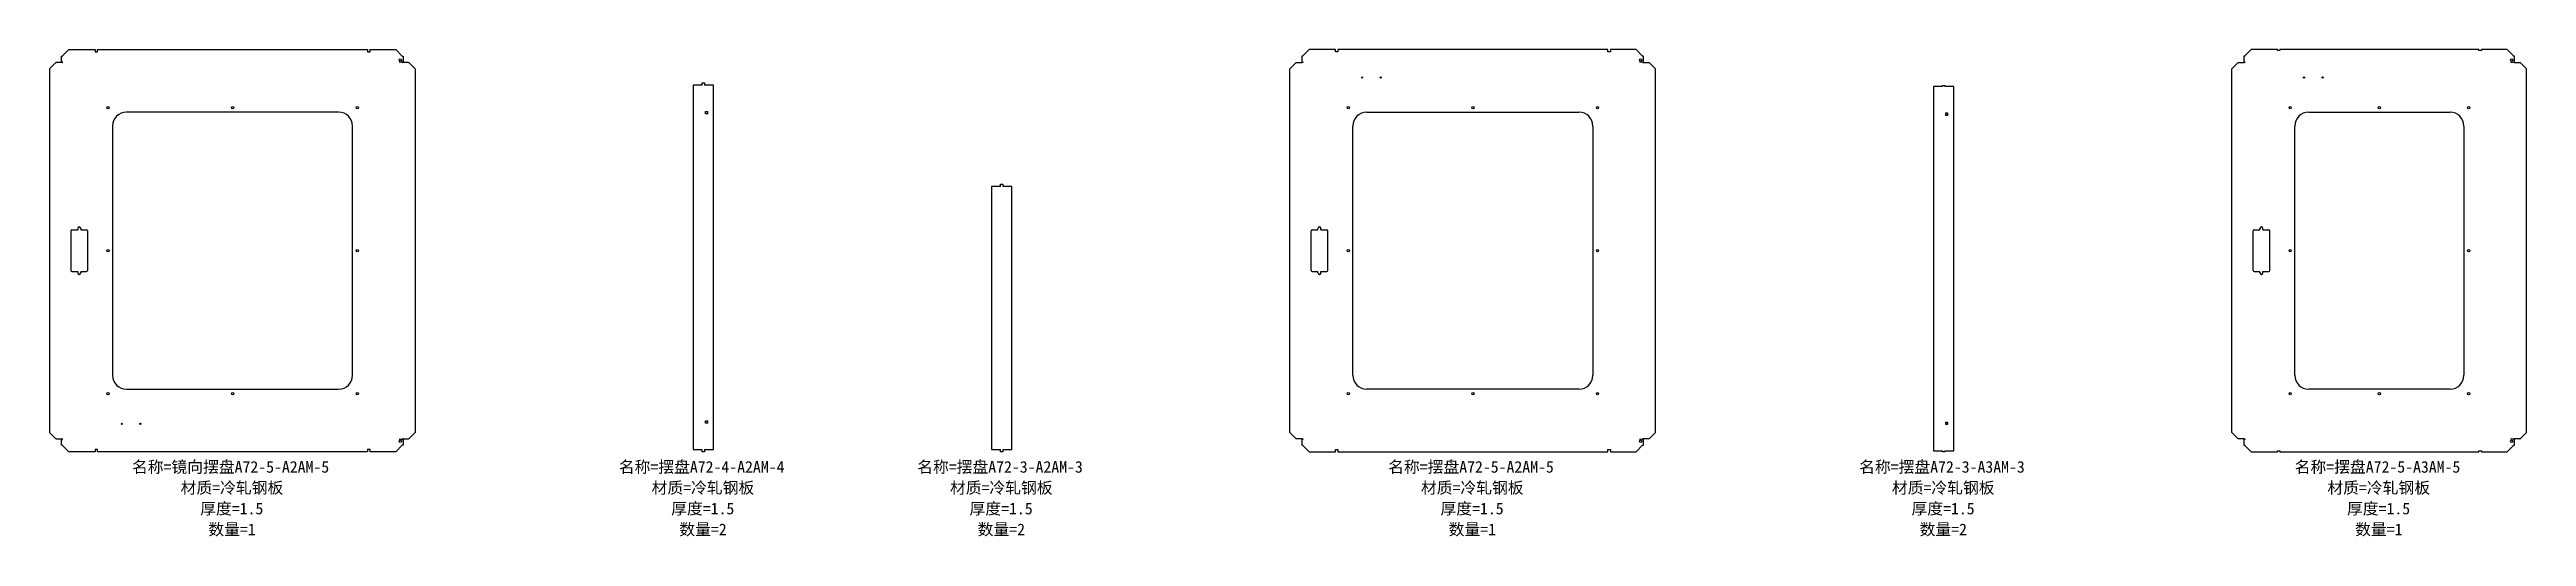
# Model space of a CAD drawing. Header units: millimetres. Extents: x -448 to 35876, y -20183 to -3164.
# Drawn here: x 17976 to 23322, y -20183 to -19131 of the extents above; entities that cross this region are included whole.
import ezdxf

# ---------------------------------------------------------------- set-up
doc = ezdxf.new("R2010")
doc.units = ezdxf.units.MM
doc.layers.add('防拉孔线', color=30, linetype='Continuous')
doc.layers.add('零件信息', color=131, linetype='Continuous')
doc.styles.add('SLDTEXTSTYLE1', font='', dxfattribs={"bigfont": 'bigfont'})
doc.styles.get('SLDTEXTSTYLE1').set_extended_font_data('宋体')

msp = doc.modelspace()

# ---------------------------------------------------------------- texts
at = {"layer": '零件信息', "char_height": 25, "attachment_point": 2, "style": 'SLDTEXTSTYLE1'}
for s, insert in [('名称=镜向摆盘A72-5-A2AM-5', (18366.8, -20020)), ('名称=摆盘A72-4-A2AM-4', (19383.5, -20020)), ('名称=摆盘A72-3-A2AM-3', (20027.5, -20020)), ('名称=摆盘A72-5-A2AM-5', (21044, -20020)), ('名称=摆盘A72-3-A3AM-3', (22060.5, -20020)), ('名称=摆盘A72-5-A3AM-5', (23000.6, -20020)), ('材质=冷轧钢板', (18369.8, -20065)), ('材质=冷轧钢板', (19386.3, -20065)), ('材质=冷轧钢板', (20030.3, -20065)), ('材质=冷轧钢板', (21046.8, -20065)), ('材质=冷轧钢板', (22063.3, -20065)), ('材质=冷轧钢板', (23003.3, -20065)), ('厚度=1.5', (18369.4, -20110)), ('数量=1', (18369.9, -20155)), ('厚度=1.5', (19385.9, -20110)), ('数量=2', (19386.4, -20155)), ('厚度=1.5', (20029.9, -20110)), ('数量=2', (20030.4, -20155)), ('厚度=1.5', (21046.4, -20110)), ('数量=1', (21046.9, -20155)), ('厚度=1.5', (22062.9, -20110)), ('数量=2', (22063.4, -20155)), ('厚度=1.5', (23002.9, -20110)), ('数量=1', (23003.4, -20155))]:
    msp.add_mtext(s, dxfattribs=dict(at, insert=insert))

# ---------------------------------------------------------------- linework, layer by layer
at = {"color": 7, "linetype": 'Continuous', "lineweight": 25}
for p, q in [((18004.4, -19144.4), (18017.8, -19131)), ((18017.8, -19131), (18074.4, -19131)), ((18074.4, -19131), (18074.4, -19136)), ((18074.4, -19136), (18079.8, -19136)), ((18079.8, -19136), (18079.8, -19131)), ((18079.8, -19131), (18662.4, -19131)), ((18662.4, -19131), (18662.4, -19136)), ((18662.4, -19136), (18667.8, -19136)), ((18667.8, -19136), (18667.8, -19131)), ((18667.8, -19131), (18723.4, -19131)), ((18723.4, -19131), (18736.8, -19144.4)), ((20694.8, -19131), (20681.4, -19144.4)), ((20751.4, -19131), (20694.8, -19131)), ((20751.4, -19136), (20751.4, -19131)), ((20756.8, -19136), (20751.4, -19136)), ((20756.8, -19131), (20756.8, -19136)), ((21339.4, -19131), (20756.8, -19131)), ((21339.4, -19136), (21339.4, -19131)), ((21344.8, -19136), (21339.4, -19136)), ((21344.8, -19131), (21344.8, -19136)), ((21400.4, -19131), (21344.8, -19131)), ((21413.8, -19144.4), (21400.4, -19131)), ((22727.8, -19131), (22714.4, -19144.4)), ((22784.4, -19131), (22727.8, -19131)), ((22784.4, -19133), (22784.4, -19131)), ((22789.8, -19133), (22784.4, -19133)), ((22789.8, -19131), (22789.8, -19133)), ((23219.4, -19131), (22789.8, -19131)), ((23219.4, -19133), (23219.4, -19131)), ((23224.8, -19133), (23219.4, -19133)), ((23224.8, -19131), (23224.8, -19133)), ((23280.4, -19131), (23224.8, -19131)), ((23293.8, -19144.4), (23280.4, -19131)), ((17989.5, -19159.3), (17976.1, -19172.7)), ((17976.1, -19172.7), (17976.1, -19958.3)), ((17989.5, -19159.3), (17990.2, -19159.2)), ((17990.2, -19158.8), (17990.2, -19159.2)), ((18003, -19158.8), (17990.2, -19158.8)), ((18002.1, -19157.9), (18002.1, -19145.1)), ((18002.1, -19145.1), (18004.3, -19145.1)), ((18004.3, -19157.9), (18002.1, -19157.9)), ((18003, -19159.2), (18003, -19158.8)), ((18003, -19159.2), (18004.3, -19159.2)), ((18004.3, -19145.1), (18004.4, -19144.4)), ((18004.3, -19159.2), (18004.3, -19157.9)), ((18736.8, -19144.4), (18736.9, -19145.1)), ((18736.9, -19145.1), (18739.1, -19145.1)), ((18739.1, -19157.9), (18736.9, -19157.9)), ((18736.9, -19157.9), (18736.9, -19159.2)), ((18736.9, -19159.2), (18738.2, -19159.2)), ((18738.2, -19158.8), (18738.2, -19159.2)), ((18751, -19158.8), (18738.2, -19158.8)), ((18739.1, -19145.1), (18739.1, -19157.9)), ((18751, -19159.2), (18751, -19158.8)), ((18751, -19159.2), (18751.7, -19159.3)), ((18751.7, -19159.3), (18765.1, -19172.7)), ((18765.1, -19172.7), (18765.1, -19958.3)), ((20653.1, -19172.7), (20666.5, -19159.3)), ((20653.1, -19958.3), (20653.1, -19172.7)), ((20666.5, -19159.3), (20667.2, -19159.2)), ((20667.2, -19159.2), (20667.2, -19158.8)), ((20667.2, -19158.8), (20680, -19158.8)), ((20679.1, -19145.1), (20679.1, -19157.9)), ((20681.3, -19145.1), (20679.1, -19145.1)), ((20679.1, -19157.9), (20681.3, -19157.9)), ((20680, -19158.8), (20680, -19159.2)), ((20681.3, -19159.2), (20680, -19159.2)), ((20681.3, -19145.1), (20681.4, -19144.4)), ((20681.3, -19157.9), (20681.3, -19159.2)), ((21413.8, -19144.4), (21413.9, -19145.1)), ((21416.1, -19145.1), (21413.9, -19145.1)), ((21413.9, -19157.9), (21416.1, -19157.9)), ((21413.9, -19159.2), (21413.9, -19157.9)), ((21415.2, -19159.2), (21413.9, -19159.2)), ((21415.2, -19159.2), (21415.2, -19158.8)), ((21415.2, -19158.8), (21428, -19158.8)), ((21416.1, -19157.9), (21416.1, -19145.1)), ((21428, -19158.8), (21428, -19159.2)), ((21428, -19159.2), (21428.7, -19159.3)), ((21442.1, -19172.7), (21428.7, -19159.3)), ((21442.1, -19958.3), (21442.1, -19172.7)), ((22686.1, -19172.7), (22699.5, -19159.3)), ((22686.1, -19958.3), (22686.1, -19172.7)), ((22700.2, -19159.2), (22699.5, -19159.3)), ((22700.2, -19159.2), (22700.2, -19158.8)), ((22700.2, -19158.8), (22713, -19158.8)), ((22712.1, -19145.1), (22712.1, -19157.9)), ((22714.3, -19145.1), (22712.1, -19145.1)), ((22712.1, -19157.9), (22714.3, -19157.9)), ((22713, -19158.8), (22713, -19159.2)), ((22714.3, -19159.2), (22713, -19159.2)), ((22714.4, -19144.4), (22714.3, -19145.1)), ((22714.3, -19157.9), (22714.3, -19159.2)), ((23293.9, -19145.1), (23293.8, -19144.4)), ((23296.1, -19145.1), (23293.9, -19145.1)), ((23293.9, -19157.9), (23296.1, -19157.9)), ((23293.9, -19159.2), (23293.9, -19157.9)), ((23295.2, -19159.2), (23293.9, -19159.2)), ((23295.2, -19159.2), (23295.2, -19158.8)), ((23295.2, -19158.8), (23308, -19158.8)), ((23296.1, -19157.9), (23296.1, -19145.1)), ((23308, -19158.8), (23308, -19159.2)), ((23308.7, -19159.3), (23308, -19159.2)), ((23322.1, -19172.7), (23308.7, -19159.3)), ((23322.1, -19958.3), (23322.1, -19172.7)), ((19365.1, -19208), (19365.1, -19995)), ((19384.6, -19208), (19365.1, -19208)), ((19384.6, -19208), (19384.6, -19203)), ((19384.6, -19203), (19389.6, -19203)), ((19389.6, -19203), (19389.6, -19208)), ((19409.1, -19208), (19389.6, -19208)), ((19409.1, -19995), (19409.1, -19208)), ((22061.6, -19211), (22042.1, -19211)), ((22042.1, -19211), (22042.1, -19998)), ((22061.6, -19211), (22061.6, -19209)), ((22061.6, -19209), (22066.6, -19209)), ((22066.6, -19209), (22066.6, -19211)), ((22086.1, -19211), (22066.6, -19211)), ((22086.1, -19998), (22086.1, -19211)), ((18112.1, -19296.5), (18112.1, -19834.5)), ((18600.1, -19266.5), (18142.1, -19266.5)), ((18630.1, -19834.5), (18630.1, -19296.5)), ((19392.1, -19264.8), (19396.6, -19264.8)), ((19392.1, -19270.2), (19392.1, -19264.8)), ((19396.6, -19270.2), (19392.1, -19270.2)), ((19396.6, -19270.2), (19396.6, -19264.8)), ((20789.1, -19834.5), (20789.1, -19296.5)), ((20819.1, -19266.5), (21277.1, -19266.5)), ((21307.1, -19296.5), (21307.1, -19834.5)), ((22069.1, -19267.8), (22072.6, -19267.8)), ((22069.1, -19273.2), (22069.1, -19267.8)), ((22072.6, -19273.2), (22069.1, -19273.2)), ((22072.6, -19267.8), (22072.6, -19273.2)), ((22822.1, -19834.5), (22822.1, -19296.5)), ((22852.1, -19266.5), (23157.1, -19266.5)), ((23187.1, -19296.5), (23187.1, -19834.5)), ((20009.1, -19427), (20009.1, -19995)), ((20028.6, -19427), (20009.1, -19427)), ((20028.6, -19427), (20028.6, -19422)), ((20028.6, -19422), (20033.6, -19422)), ((20033.6, -19422), (20033.6, -19427)), ((20053.1, -19427), (20033.6, -19427)), ((20053.1, -19995), (20053.1, -19427)), ((18022.1, -19522.5), (18022.1, -19608.5)), ((18024.1, -19520.5), (18036.8, -19520.5)), ((18036.8, -19517.5), (18036.8, -19520.5)), ((18043.3, -19517.5), (18043.3, -19520.5)), ((18043.3, -19520.5), (18056.1, -19520.5)), ((18058.1, -19522.5), (18058.1, -19608.5)), ((20699.1, -19608.5), (20699.1, -19522.5)), ((20701.1, -19520.5), (20713.8, -19520.5)), ((20713.8, -19520.5), (20713.8, -19517.5)), ((20720.3, -19520.5), (20720.3, -19517.5)), ((20720.3, -19520.5), (20733.1, -19520.5)), ((20735.1, -19608.5), (20735.1, -19522.5)), ((22732.1, -19608.5), (22732.1, -19522.5)), ((22734.1, -19520.5), (22746.8, -19520.5)), ((22746.8, -19520.5), (22746.8, -19517.5)), ((22753.3, -19520.5), (22753.3, -19517.5)), ((22753.3, -19520.5), (22766.1, -19520.5)), ((22768.1, -19608.5), (22768.1, -19522.5)), ((18024.1, -19610.5), (18036.8, -19610.5)), ((18036.8, -19610.5), (18036.8, -19613.5)), ((18043.3, -19610.5), (18043.3, -19613.5)), ((18043.3, -19610.5), (18056.1, -19610.5)), ((20701.1, -19610.5), (20713.8, -19610.5)), ((20713.8, -19613.5), (20713.8, -19610.5)), ((20720.3, -19613.5), (20720.3, -19610.5)), ((20720.3, -19610.5), (20733.1, -19610.5)), ((22734.1, -19610.5), (22746.8, -19610.5)), ((22746.8, -19613.5), (22746.8, -19610.5)), ((22753.3, -19613.5), (22753.3, -19610.5)), ((22753.3, -19610.5), (22766.1, -19610.5)), ((18142.1, -19864.5), (18600.1, -19864.5)), ((21277.1, -19864.5), (20819.1, -19864.5)), ((23157.1, -19864.5), (22852.1, -19864.5)), ((19392.1, -19932.8), (19396.6, -19932.8)), ((19392.1, -19938.2), (19392.1, -19932.8)), ((19396.6, -19938.2), (19392.1, -19938.2)), ((19396.6, -19938.2), (19396.6, -19932.8)), ((22069.1, -19935.8), (22072.6, -19935.8)), ((22069.1, -19941.2), (22069.1, -19935.8)), ((22072.6, -19935.8), (22072.6, -19941.2)), ((17976.1, -19958.3), (17989.5, -19971.7)), ((17990.2, -19971.8), (17989.5, -19971.7)), ((17990.2, -19971.8), (17990.2, -19972.2)), ((17990.2, -19972.2), (18003, -19972.2)), ((18002.1, -19985.9), (18002.1, -19973.1)), ((18002.1, -19973.1), (18004.3, -19973.1)), ((18004.3, -19985.9), (18002.1, -19985.9)), ((18004.3, -19971.8), (18003, -19971.8)), ((18003, -19972.2), (18003, -19971.8)), ((18004.3, -19973.1), (18004.3, -19971.8)), ((18004.4, -19986.6), (18004.3, -19985.9)), ((18017.8, -20000), (18004.4, -19986.6)), ((18736.8, -19986.6), (18723.4, -20000)), ((18736.9, -19985.9), (18736.8, -19986.6)), ((18738.2, -19971.8), (18736.9, -19971.8)), ((18736.9, -19971.8), (18736.9, -19973.1)), ((18736.9, -19973.1), (18739.1, -19973.1)), ((18739.1, -19985.9), (18736.9, -19985.9)), ((18738.2, -19971.8), (18738.2, -19972.2)), ((18738.2, -19972.2), (18751, -19972.2)), ((18739.1, -19973.1), (18739.1, -19985.9)), ((18751.7, -19971.7), (18751, -19971.8)), ((18751, -19972.2), (18751, -19971.8)), ((18765.1, -19958.3), (18751.7, -19971.7)), ((20666.5, -19971.7), (20653.1, -19958.3)), ((20667.2, -19971.8), (20666.5, -19971.7)), ((20667.2, -19972.2), (20667.2, -19971.8)), ((20680, -19972.2), (20667.2, -19972.2)), ((20679.1, -19973.1), (20679.1, -19985.9)), ((20681.3, -19973.1), (20679.1, -19973.1)), ((20679.1, -19985.9), (20681.3, -19985.9)), ((20680, -19971.8), (20681.3, -19971.8)), ((20680, -19971.8), (20680, -19972.2)), ((20681.3, -19971.8), (20681.3, -19973.1)), ((20681.4, -19986.6), (20681.3, -19985.9)), ((20681.4, -19986.6), (20694.8, -20000)), ((21400.4, -20000), (21413.8, -19986.6)), ((21413.9, -19985.9), (21413.8, -19986.6)), ((21413.9, -19971.8), (21415.2, -19971.8)), ((21413.9, -19973.1), (21413.9, -19971.8)), ((21416.1, -19973.1), (21413.9, -19973.1)), ((21413.9, -19985.9), (21416.1, -19985.9)), ((21415.2, -19972.2), (21415.2, -19971.8)), ((21428, -19972.2), (21415.2, -19972.2)), ((21416.1, -19985.9), (21416.1, -19973.1)), ((21428.7, -19971.7), (21428, -19971.8)), ((21428, -19971.8), (21428, -19972.2)), ((21428.7, -19971.7), (21442.1, -19958.3)), ((22072.6, -19941.2), (22069.1, -19941.2)), ((22699.5, -19971.7), (22686.1, -19958.3)), ((22699.5, -19971.7), (22700.2, -19971.8)), ((22700.2, -19972.2), (22700.2, -19971.8)), ((22713, -19972.2), (22700.2, -19972.2)), ((22712.1, -19973.1), (22712.1, -19985.9)), ((22714.3, -19973.1), (22712.1, -19973.1)), ((22712.1, -19985.9), (22714.3, -19985.9)), ((22713, -19971.8), (22714.3, -19971.8)), ((22713, -19971.8), (22713, -19972.2)), ((22714.3, -19971.8), (22714.3, -19973.1)), ((22714.3, -19985.9), (22714.4, -19986.6)), ((22714.4, -19986.6), (22727.8, -20000)), ((23280.4, -20000), (23293.8, -19986.6)), ((23293.8, -19986.6), (23293.9, -19985.9)), ((23293.9, -19971.8), (23295.2, -19971.8)), ((23293.9, -19973.1), (23293.9, -19971.8)), ((23296.1, -19973.1), (23293.9, -19973.1)), ((23293.9, -19985.9), (23296.1, -19985.9)), ((23295.2, -19972.2), (23295.2, -19971.8)), ((23308, -19972.2), (23295.2, -19972.2)), ((23296.1, -19985.9), (23296.1, -19973.1)), ((23308, -19971.8), (23308.7, -19971.7)), ((23308, -19971.8), (23308, -19972.2)), ((23308.7, -19971.7), (23322.1, -19958.3)), ((18074.4, -20000), (18017.8, -20000)), ((18079.8, -19995), (18074.4, -19995)), ((18074.4, -19995), (18074.4, -20000)), ((18079.8, -20000), (18079.8, -19995)), ((18662.4, -20000), (18079.8, -20000)), ((18667.8, -19995), (18662.4, -19995)), ((18662.4, -19995), (18662.4, -20000)), ((18667.8, -20000), (18667.8, -19995)), ((18723.4, -20000), (18667.8, -20000)), ((19365.1, -19995), (19384.6, -19995)), ((19384.6, -20000), (19384.6, -19995)), ((19389.6, -20000), (19384.6, -20000)), ((19389.6, -19995), (19389.6, -20000)), ((19389.6, -19995), (19409.1, -19995)), ((20009.1, -19995), (20028.6, -19995)), ((20028.6, -20000), (20028.6, -19995)), ((20033.6, -20000), (20028.6, -20000)), ((20033.6, -19995), (20053.1, -19995)), ((20033.6, -19995), (20033.6, -20000)), ((20694.8, -20000), (20751.4, -20000)), ((20751.4, -19995), (20756.8, -19995)), ((20751.4, -20000), (20751.4, -19995)), ((20756.8, -19995), (20756.8, -20000)), ((20756.8, -20000), (21339.4, -20000)), ((21339.4, -19995), (21344.8, -19995)), ((21339.4, -20000), (21339.4, -19995)), ((21344.8, -19995), (21344.8, -20000)), ((21344.8, -20000), (21400.4, -20000)), ((22042.1, -19998), (22061.6, -19998)), ((22061.6, -20000), (22061.6, -19998)), ((22066.6, -20000), (22061.6, -20000)), ((22066.6, -19998), (22066.6, -20000)), ((22066.6, -19998), (22086.1, -19998)), ((22727.8, -20000), (22784.4, -20000)), ((22784.4, -19998), (22789.8, -19998)), ((22784.4, -20000), (22784.4, -19998)), ((22789.8, -19998), (22789.8, -20000)), ((22789.8, -20000), (23219.4, -20000)), ((23219.4, -19998), (23224.8, -19998)), ((23219.4, -20000), (23219.4, -19998)), ((23224.8, -19998), (23224.8, -20000)), ((23224.8, -20000), (23280.4, -20000))]:
    msp.add_line(p, q, dxfattribs=at)
for centre, radius in [((18733.1, -19153.5), 2.6), ((20809.1, -19191.5), 1.25), ((20849.1, -19191.5), 1.25), ((21410.1, -19153.5), 2.6), ((22842.1, -19191.5), 1.25), ((22882.1, -19191.5), 1.25), ((23290.1, -19153.5), 2.6), ((18102.1, -19256.5), 2.5), ((18371.1, -19256.5), 2.5), ((18640.1, -19256.5), 2.5), ((20779.1, -19256.5), 2.5), ((21048.1, -19256.5), 2.5), ((21317.1, -19256.5), 2.5), ((22812.1, -19256.5), 2.5), ((23004.6, -19256.5), 2.5), ((23197.1, -19256.5), 2.5), ((18102.1, -19565.5), 2.5), ((18640.1, -19565.5), 2.5), ((20779.1, -19565.5), 2.5), ((21317.1, -19565.5), 2.5), ((22812.1, -19565.5), 2.5), ((23197.1, -19565.5), 2.5), ((18102.1, -19874.5), 2.5), ((18371.1, -19874.5), 2.5), ((18640.1, -19874.5), 2.5), ((20779.1, -19874.5), 2.5), ((21048.1, -19874.5), 2.5), ((21317.1, -19874.5), 2.5), ((22812.1, -19874.5), 2.5), ((23004.6, -19874.5), 2.5), ((23197.1, -19874.5), 2.5), ((18132.1, -19939.5), 1.25), ((18172.1, -19939.5), 1.25), ((18733.1, -19977.5), 2.6), ((21410.1, -19977.5), 2.6), ((23290.1, -19977.5), 2.6)]:
    msp.add_circle(centre, radius, dxfattribs=at)
for centre, radius, start, end in [((18142.1, -19296.5), 30, 90, 180), ((18600.1, -19296.5), 30, 0, 90), ((20819.1, -19296.5), 30, 90, 180), ((21277.1, -19296.5), 30, 0, 90), ((22852.1, -19296.5), 30, 90, 180), ((23157.1, -19296.5), 30, 0, 90), ((18024.1, -19522.5), 2, 90, 180), ((18040.1, -19517.5), 3.25, 0, 180), ((18056.1, -19522.5), 2, 0, 90), ((20701.1, -19522.5), 2, 90, 180), ((20717.1, -19517.5), 3.25, 0, 180), ((20733.1, -19522.5), 2, 0, 90), ((22734.1, -19522.5), 2, 90, 180), ((22750.1, -19517.5), 3.25, 0, 180), ((22766.1, -19522.5), 2, 0, 90), ((18024.1, -19608.5), 2, 180, 270), ((18040.1, -19613.5), 3.25, 180, 0), ((18056.1, -19608.5), 2, 270, 0), ((20701.1, -19608.5), 2, 180, 270), ((20717.1, -19613.5), 3.25, 180, 0), ((20733.1, -19608.5), 2, 270, 0), ((22734.1, -19608.5), 2, 180, 270), ((22750.1, -19613.5), 3.25, 180, 0), ((22766.1, -19608.5), 2, 270, 0), ((18142.1, -19834.5), 30, 180, 270), ((18600.1, -19834.5), 30, 270, 0), ((20819.1, -19834.5), 30, 180, 270), ((21277.1, -19834.5), 30, 270, 0), ((22852.1, -19834.5), 30, 180, 270), ((23157.1, -19834.5), 30, 270, 0)]:
    msp.add_arc(centre, radius, start, end, dxfattribs=at)
at = {"layer": '防拉孔线'}
for p, q in [((18735.4, -19158.2), (18730.8, -19158.2)), ((21412.4, -19158.2), (21407.8, -19158.2)), ((23287.8, -19158.2), (23292.4, -19158.2)), ((22072.8, -19273.2), (22072.8, -19267.8)), ((22072.8, -19941.2), (22072.8, -19935.8)), ((18730.8, -19972.7), (18735.4, -19972.7)), ((21407.8, -19972.7), (21412.4, -19972.7)), ((23292.4, -19972.7), (23287.8, -19972.7))]:
    msp.add_line(p, q, dxfattribs=at)

msp.set_redraw_order([(e.dxf.handle, doc.entitydb.next_handle()) for e in msp.query("TEXT MTEXT ATTDEF DIMENSION ARC_DIMENSION")])  # texts and dimensions are drawn at this point

doc.saveas('drawing.dxf')
